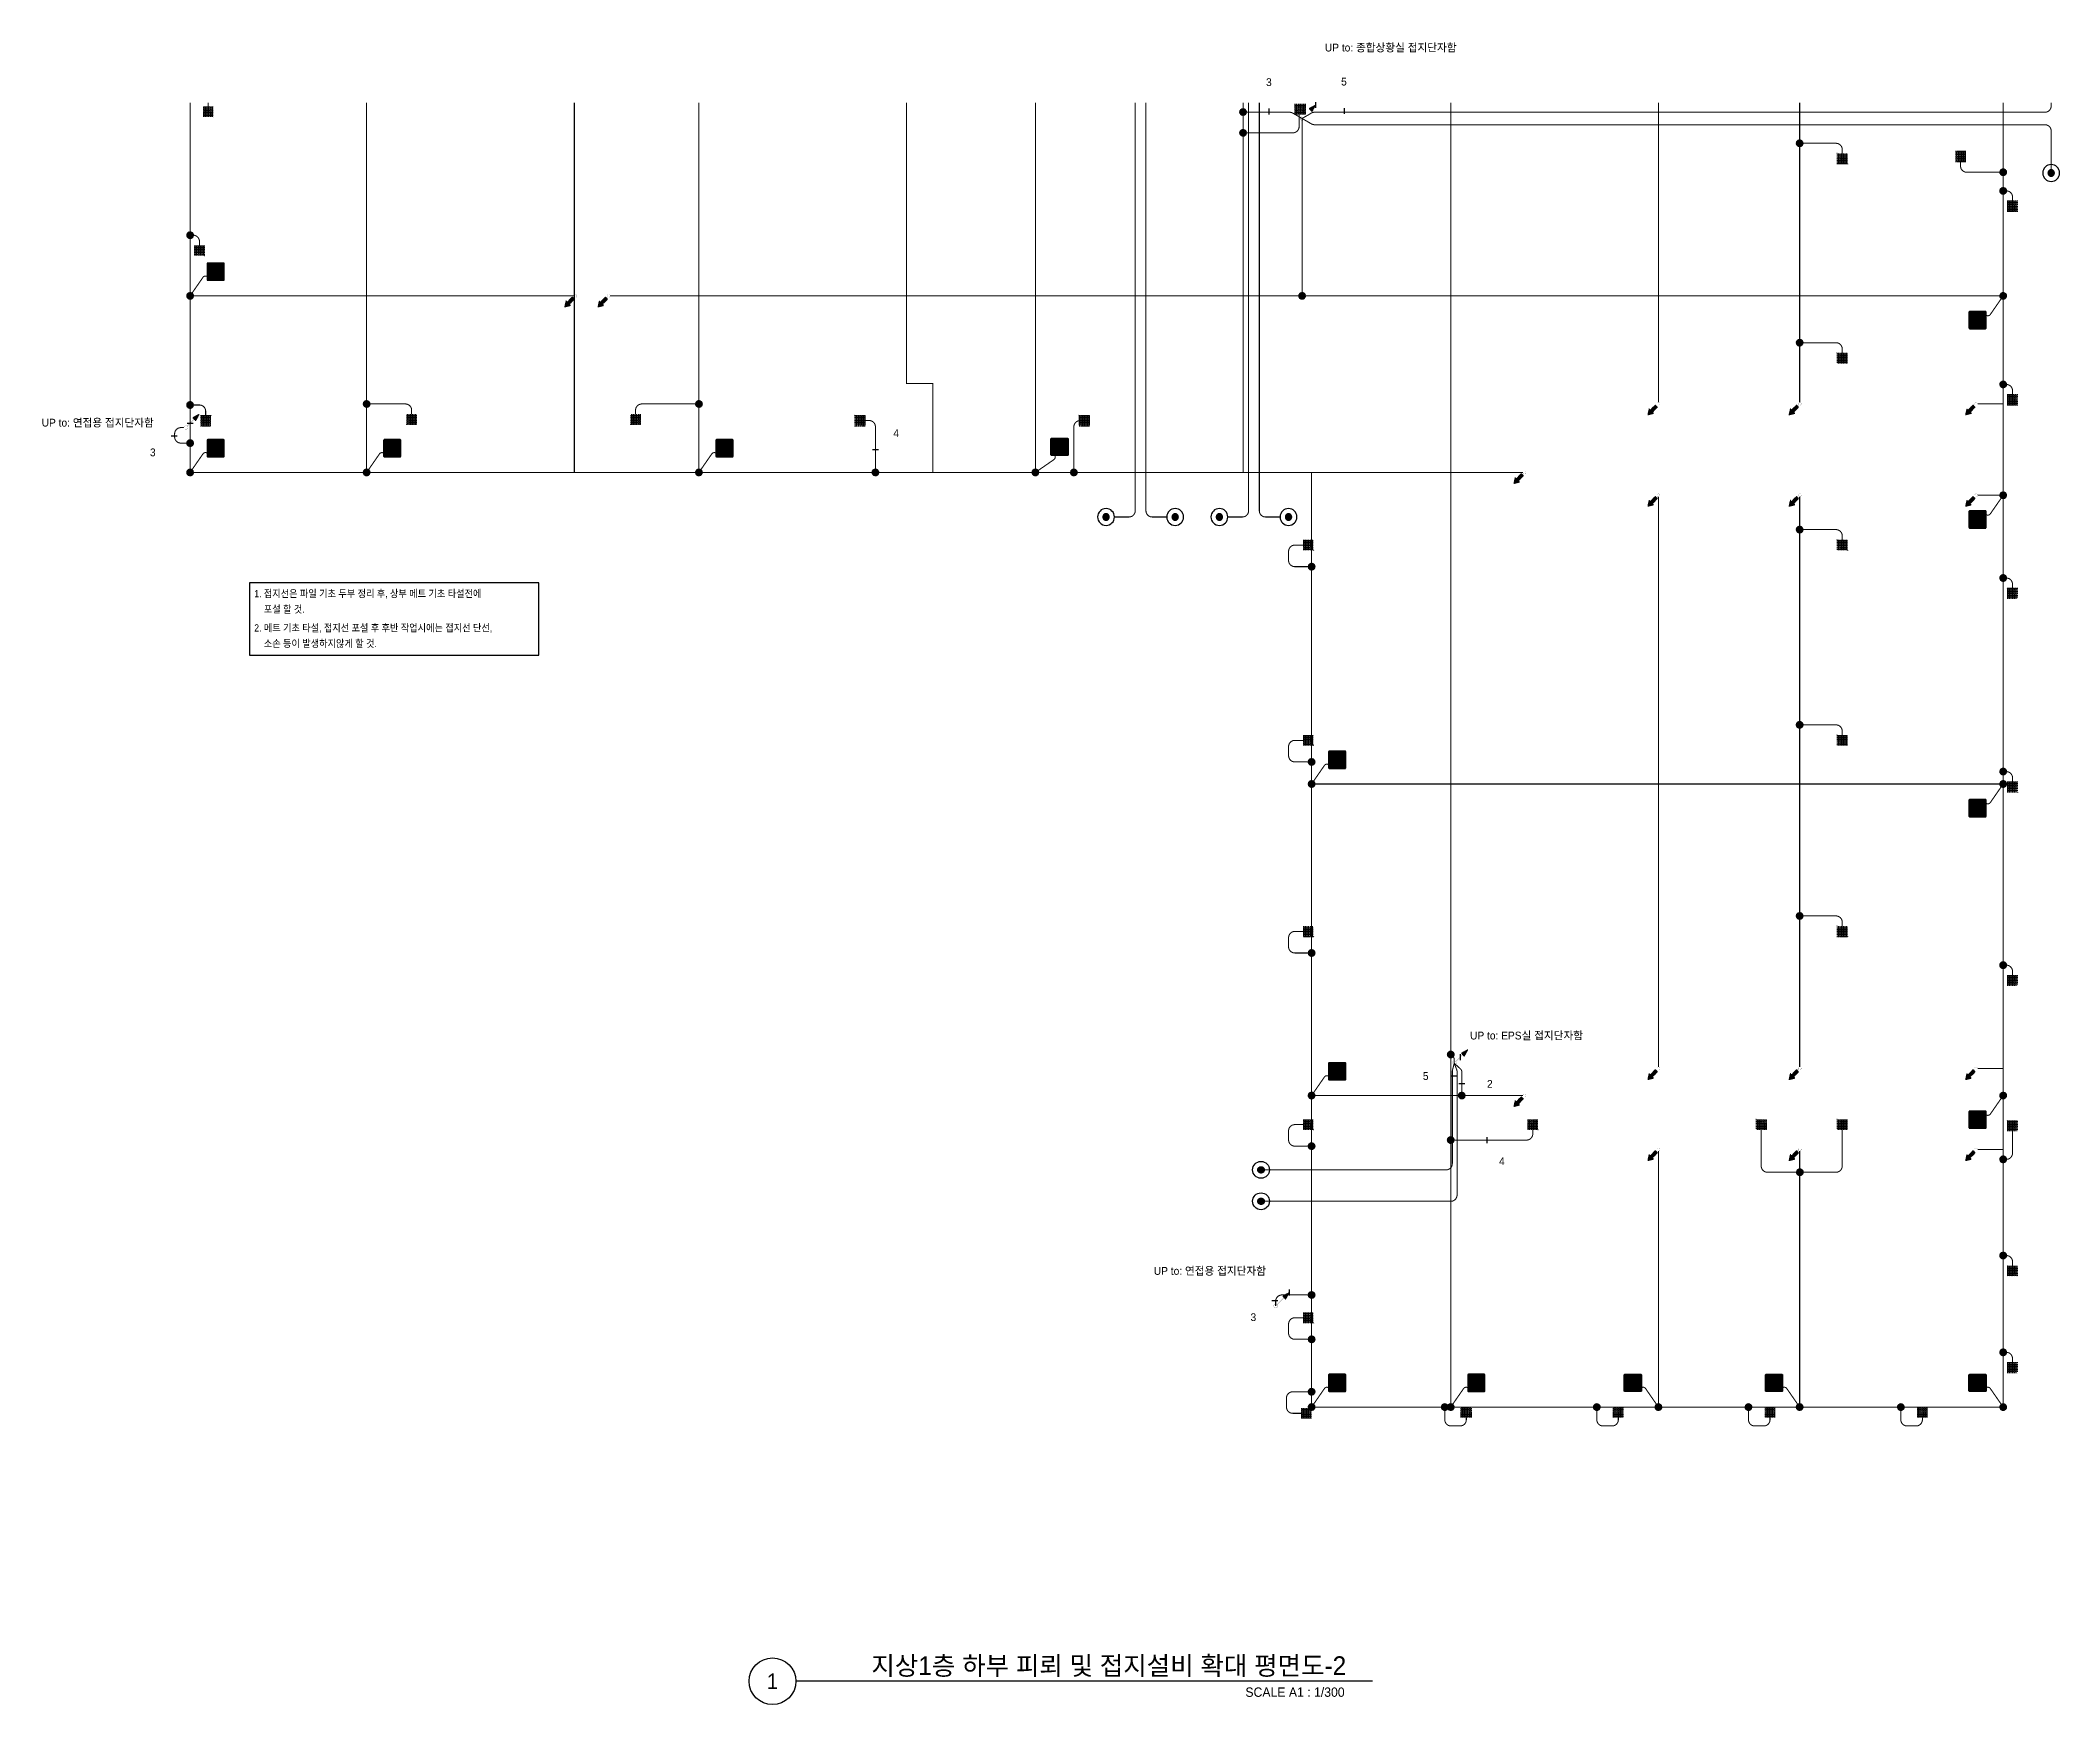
# Model space of a CAD drawing. Header units: millimetres. Extents: x 81900 to 502050, y -708375 to 1238700.
# Drawn here: x 385341 to 482567, y -530175 to -450048 of the extents above; entities that cross this region are included whole.
import ezdxf
from ezdxf.enums import TextEntityAlignment as Align

# ---------------------------------------------------------------- set-up
doc = ezdxf.new("R2010")
doc.units = ezdxf.units.MM
doc.header["$LTSCALE"] = 150
doc.set_wipeout_variables(frame=1)
for name, pattern in [('AM_ISO09W050', [22.5, 12, -1.5, 3, -1.5, 3, -1.5]), ('C2', [18.5, 13.5, -2, 1, -2]), ('HID', [2.3, 1.5, -0.8])]:
    doc.linetypes.add(name, pattern=pattern)
doc.layers.get('0').update_dxf_attribs({"lineweight": 0})
for name, color, linetype in [('------99 Grounding and Lightning', 3, 'Continuous'), ('------99 Grounding_Mesh', 6, 'Continuous'), ('-----09 E-WIRE-GV', 2, 'Continuous'), ('-----20 General Symbol', 3, 'Continuous'), ('-----29 Cable Schedule', 1, 'Continuous'), ('-----29 Indicator', 1, 'Continuous'), ('-----30 Text', 2, 'Continuous'), ('-----41 Drawing Title', 2, 'Continuous')]:
    doc.layers.add(name, color=color, linetype=linetype)
doc.styles.add('ELEC', font='')
doc.styles.get('ELEC').set_extended_font_data('Dotum')

msp = doc.modelspace()

# ---------------------------------------------------------------- texts
at = {"layer": '-----30 Text', "style": 'ELEC', "width": 0.9}
for s, p in [('1. 접지선은 파일 기초 두부 정리 후, 상부 메트 기초 타설전에', (395641, -476684)), ('    포설 할 것.', (395641, -477434)), ('2. 메트 기초 타설, 접지선 포설 후 후반 작업시에는 접지선 단선,', (395641, -478334)), ('    소손 등이 발생하지않게 할 것.', (395641, -479084))]:
    msp.add_text(s, height=350, dxfattribs=at).set_placement(p, align=Align.MIDDLE_LEFT)
at = {"layer": '-----41 Drawing Title', "color": 2, "style": 'ELEC'}
msp.add_text('지상1층 하부 피뢰 및 접지설비 확대 평면도-2', height=900, dxfattribs=at).set_placement((448217, -528300), align=Align.MIDDLE_RIGHT)
at = {"layer": '-----41 Drawing Title', "color": 7, "style": 'ELEC'}
msp.add_text('1', height=750, dxfattribs=at).set_placement((420592, -529050), align=Align.MIDDLE)
at = {"layer": '-----41 Drawing Title', "style": 'ELEC'}
msp.add_text('SCALE A1 : 1/300', height=450, dxfattribs=at).set_placement((448140, -529800), align=Align.RIGHT)

# ---------------------------------------------------------------- blocks, each defined once
blk = doc.blocks.new('구조체접속')
h = blk.add_hatch()
h.set_pattern_fill('ANGLE', color=1, scale=200)
h.set_pattern_definition([(0, (0, 0), (0, 55), [40, -15]), (90, (0, 0), (-55, 3e-15), [40, -15])])
h.paths.add_polyline_path([(168, 168), (-168, 168), (-168, -168), (168, -168)])
at = {"color": 1}
for p, q in [((166, 168), (168, 166)), ((-168, -166), (-166, -168))]:
    blk.add_line(p, q, dxfattribs=at)
at = {"color": 1, "const_width": 2}
blk.add_lwpolyline([(168, 168), (-168, 168), (-168, -168), (168, -168)], close=True, dxfattribs=at)
blk = doc.blocks.new('접속점 (본딩)')
h = blk.add_hatch(color=256)
h.dxf.hatch_style = 1
h.paths.add_polyline_path([(125, 0, 1), (-125, 0, 1)])
at = {"const_width": 2}
for points in [[(125, 0, 1), (-125, 0)], [(125, 0, -1), (-125, 0)]]:
    blk.add_lwpolyline(points, format="xyb", dxfattribs=at)
blk = doc.blocks.new('접지봉')
at = {"linetype": 'HID', "ltscale": 200}
h = blk.add_hatch(color=256, dxfattribs=at)
h.dxf.hatch_style = 1
edge = h.paths.add_edge_path()
edge.add_arc((0, 0), 102, 0, 360)
blk.add_circle((0, 0), 271)
blk.add_circle((0, 0), 102, dxfattribs=at)
blk = doc.blocks.new('STS 316 접지판')
blk.add_wipeout([(-254, -276), (-270, -270), (-276, -254), (-276, 254), (-270, 270), (-254, 276), (254, 276), (270, 270), (276, 254), (276, -254), (270, -270), (254, -276)])
h = blk.add_hatch(color=256)
h.dxf.hatch_style = 1
h.set_gradient(color1=(132, 132, 132), color2=(214, 214, 214), tint=1, name='SPHERICAL')
edge = h.paths.add_edge_path()
edge.add_line((-254, 276), (254, 276))
edge.add_arc((254, 254), 22.1, 0, 90, ccw=False)
edge.add_line((276, 254), (276, -254))
edge.add_arc((254, -254), 22.1, 270, 360, ccw=False)
edge.add_line((254, -276), (-254, -276))
edge.add_arc((-254, -254), 22.1, 180, 270, ccw=False)
edge.add_line((-276, -254), (-276, 254))
edge.add_arc((-254, 254), 22.1, 90, 180, ccw=False)
h.paths.add_polyline_path([(-169, 221), (169, 221, -0.668179), (173, 212), (-165, 212, -1.496606)], flags=16)
h.paths.add_polyline_path([(221, 169), (221, -169, -0.668179), (212, -173), (212, 165, -1.496606)], flags=16)
h.paths.add_polyline_path([(-173, -212), (165, -212, -1.496606), (169, -221), (-169, -221, -0.668179)], flags=16)
h.paths.add_polyline_path([(-221, 169, 0.022626), (-52, 0, 1.473564), (-43, 4, 0.045564)], flags=16)
h = blk.add_hatch(color=256)
h.set_gradient(color1=(255, 255, 255), tint=1, name='SPHERICAL')
edge = h.paths.add_edge_path()
edge.add_arc((-232, 232), 22.1, 0, 360)
edge = h.paths.add_edge_path()
edge.add_arc((-78, 249), 16.6, 0, 360)
edge = h.paths.add_edge_path()
edge.add_arc((78, 249), 16.6, 0, 360)
edge = h.paths.add_edge_path()
edge.add_arc((232, 232), 22.1, 0, 360)
edge = h.paths.add_edge_path()
edge.add_arc((249, -77), 16.6, 0, 360)
edge = h.paths.add_edge_path()
edge.add_arc((249, 77), 16.6, 0, 360)
edge = h.paths.add_edge_path()
edge.add_arc((-78, -249), 16.6, 0, 360)
edge = h.paths.add_edge_path()
edge.add_arc((78, -249), 16.6, 0, 360)
edge = h.paths.add_edge_path()
edge.add_arc((232, -232), 22.1, 0, 360)
edge = h.paths.add_edge_path()
edge.add_arc((-232, -232), 22.1, 0, 360)
edge = h.paths.add_edge_path()
edge.add_arc((-249, -77), 16.6, 0, 360)
edge = h.paths.add_edge_path()
edge.add_arc((-249, 77), 16.6, 0, 360)
edge = h.paths.add_edge_path()
edge.add_arc((0, 0), 22.1, 0, 360)
h = blk.add_hatch(color=256)
h.set_gradient(color1=(255, 255, 255), tint=1, name='SPHERICAL')
edge = h.paths.add_edge_path()
edge.add_arc((-249, -77), 16.6, 0, 360)
edge = h.paths.add_edge_path()
edge.add_arc((-249, 77), 16.6, 0, 360)
edge = h.paths.add_edge_path()
edge.add_arc((-232, 232), 22.1, 0, 360)
edge = h.paths.add_edge_path()
edge.add_arc((-78, 249), 16.6, 0, 360)
edge = h.paths.add_edge_path()
edge.add_arc((78, 249), 16.6, 0, 360)
edge = h.paths.add_edge_path()
edge.add_arc((0, 0), 22.1, 0, 360)
edge = h.paths.add_edge_path()
edge.add_arc((232, 232), 22.1, 0, 360)
h = blk.add_hatch(color=256)
h.set_gradient(color1=(132, 132, 132), one_color=1, tint=1, name='SPHERICAL')
edge = h.paths.add_edge_path()
edge.add_arc((0, 0), 22.1, 0, 360)
for points in [[(-254, 276), (254, 276, -0.414214), (276, 254), (276, -254, -0.414214), (254, -276), (-254, -276, -0.414214), (-276, -254), (-276, 254, -0.414214), (-254, 276, 0.033225)], [(-221, -169), (-221, 169, -0.668179), (-212, 173), (-43, 4, -0.414214), (-43, -4), (-212, -173, -0.668179), (-221, -169, -0.016281)], [(-169, 221), (169, 221, -0.668179), (173, 212), (4, 43, -0.414214), (-4, 43), (-173, 212, -0.668179), (-169, 221, -0.016281)], [(221, -169), (221, 169, 0.668179), (212, 173), (43, 4, 0.414214), (43, -4), (212, -173, 0.668179), (221, -169, 0.016281)], [(-169, -221), (169, -221, 0.668179), (173, -212), (4, -43, 0.414214), (-4, -43), (-173, -212, 0.668179), (-169, -221, 0.016281)]]:
    blk.add_lwpolyline(points, format="xyb")
for centre, radius in [((-249, 77), 16.6), ((-232, 232), 22.1), ((-78, 249), 16.6), ((0, 0), 22.1), ((78, 249), 16.6), ((232, 232), 22.1), ((249, 77), 16.6), ((-249, -77), 16.6), ((-232, -232), 22.1), ((-78, -249), 16.6), ((78, -249), 16.6), ((232, -232), 22.1), ((249, -77), 16.6)]:
    blk.add_circle(centre, radius)
blk = doc.blocks.new('A$Ccb354d3c')
at = {"layer": '------99 Grounding_Mesh', "xscale": 1.5, "yscale": 1.5, "zscale": 1.5}
for name, p in [('접속점 (본딩)', (0, 0)), ('STS 316 접지판', (1232, -1164))]:
    blk.add_blockref(name, p, dxfattribs=at)
at = {"layer": '------99 Grounding_Mesh', "linetype": 'AM_ISO09W050', "ltscale": 0.12, "const_width": 50}
blk.add_lwpolyline([(619, -893), (0, 0)], dxfattribs=at)
blk.add_lwpolyline([(619, -893, 0.714131), (884, -816)], format="xyb", dxfattribs=at)
blk = doc.blocks.new('입상입하1')
h = blk.add_hatch()
h.set_pattern_fill('ANSI31', color=256, scale=50, angle=135)
h.set_pattern_definition([(180, (845993.8846, 610394.13), (-1e-14, -6.25), [])])
h.paths.add_polyline_path([(432, 432), (321, 228), (229, 321)])
at = {"const_width": 3.93}
blk.add_lwpolyline([(0, 61, -1), (0, -61, -1), (0, 61)], format="xyb", dxfattribs=at)
for points in [[(43, 43), (275, 275)], [(434, 433), (322, 227), (229, 321), (434, 433)]]:
    blk.add_lwpolyline(points, dxfattribs=at)
blk = doc.blocks.new('입상입하2')
h = blk.add_hatch()
h.set_pattern_fill('ANSI31', color=256, scale=100, angle=135)
h.set_pattern_definition([(180, (0, 0), (-2e-14, -12.5), [])])
h.paths.add_polyline_path([(326, 242), (377, 192), (433, 433), (192, 377), (242, 326), (39, 124), (124, 39)])
at = {"const_width": 3.93}
blk.add_lwpolyline([(0, 61, -1), (0, -61, -1), (0, 61)], format="xyb", dxfattribs=at)
blk.add_lwpolyline([(377, 192), (326, 242), (124, 39), (39, 124), (242, 326), (192, 377), (433, 433)], close=True, dxfattribs=at)

# ---------------------------------------------------------------- linework, layer by layer
at = {"layer": '------99 Grounding_Mesh', "linetype": 'AM_ISO09W050', "const_width": 50, "elevation": 0}
for points in [[(392550, -453050), (392550, -470850)], [(401050, -453050), (401050, -470850)], [(411050, -453050), (411050, -470850)], [(417050, -453050), (417050, -470850)], [(433250, -470850), (433250, -453050)], [(443250, -470850), (443250, -453050)], [(453250, -453050), (453250, -515850)], [(463250, -453050), (463250, -467476)], [(470050, -453050), (470050, -467476)], [(479849, -453050), (479852, -515850)], [(392550, -462350), (411026, -462350)], [(412774, -462350), (479850, -462350)], [(478624, -467550), (479850, -467550)], [(392550, -470850), (456726, -470850)], [(446550, -470850), (446550, -515850)], [(463250, -472024), (463250, -499476)], [(470050, -472024), (470050, -499476)], [(478624, -471950), (479850, -471950)], [(446551, -485850), (479850, -485850)], [(478624, -499550), (479851, -499550)], [(463250, -503524), (463250, -515850)], [(470050, -503524), (470050, -515850)], [(478624, -503450), (479851, -503450)], [(446551, -515850), (479850, -515850)]]:
    msp.add_lwpolyline(points, dxfattribs=at)
at = {"layer": '-----09 E-WIRE-GV', "color": 4, "linetype": 'C2', "ltscale": 0.1, "const_width": 50}
msp.add_lwpolyline([(393423, -453243), (393423, -453048)], dxfattribs=at)
at = {"layer": '-----09 E-WIRE-GV', "color": 2, "linetype": 'C2', "ltscale": 0.3, "const_width": 50, "elevation": 0}
for points in [[(438058, -453050), (438058, -472695, -0.414214), (437758, -472995), (437058, -472995)], [(438575, -453050), (438575, -472695, 0.414214), (438875, -472995), (439575, -472995)], [(443516, -453050), (443516, -472695, -0.414214), (443216, -472995), (442516, -472995)], [(444033, -453050), (444033, -472695, 0.414214), (444333, -472995), (445033, -472995)], [(446092, -453808), (446542, -453548, -0.131652), (446692, -453508), (481860, -453508, 0.414214), (482160, -453208), (482160, -453050)], [(446092, -453808), (446542, -454068, 0.131652), (446692, -454108), (481861, -454108, -0.414214), (482161, -454408), (482161, -456433)], [(444115, -505942), (453254, -505942, 0.414214), (453554, -505642), (453554, -499704, 0.089446), (453535, -499599), (453420, -499290)], [(444115, -504429), (453026, -504429, 0.414214), (453326, -504129), (453326, -499689, -0.063965), (453336, -499613), (453420, -499290)]]:
    msp.add_lwpolyline(points, format="xyb", dxfattribs=at)
at = {"layer": '-----09 E-WIRE-GV', "color": 3, "linetype": 'C2', "ltscale": 0.3, "const_width": 50, "elevation": 0}
for points in [[(446092, -453808), (445642, -453548, 0.131652), (445492, -453508), (443250, -453508)], [(392248, -468692), (392105, -468692, 0.414214), (391805, -468992), (391805, -469138, 0.414214), (392105, -469438), (392550, -469438)], [(444820, -510985), (444820, -510751, -0.414214), (445120, -510451), (446550, -510451)]]:
    msp.add_lwpolyline(points, format="xyb", dxfattribs=at)
at = {"layer": '-----09 E-WIRE-GV', "color": 4, "linetype": 'C2', "ltscale": 0.1, "const_width": 50, "elevation": 0}
for points in [[(443250, -454500), (445648, -454500, 0.414214), (445948, -454200), (445948, -453599)], [(472100, -455498), (472100, -455303, 0.414214), (471800, -455003), (470050, -455003)], [(477797, -455902), (477797, -456097, 0.414214), (478097, -456397), (479850, -456397)], [(480300, -457788), (480300, -457593, 0.414214), (480000, -457293), (479850, -457293)], [(393000, -459923), (393000, -459728, 0.414214), (392700, -459428), (392550, -459428)], [(472100, -465098), (472100, -464903, 0.414214), (471800, -464603), (470050, -464603)], [(480300, -467108), (480300, -466913, 0.414214), (480000, -466613), (479850, -466613)], [(393300, -468098), (393300, -467903, 0.414214), (393000, -467603), (392550, -467603)], [(403217, -468048), (403217, -467853, 0.414214), (402917, -467553), (401050, -467553)], [(414000, -468048), (414000, -467853, -0.414214), (414300, -467553), (417050, -467553)], [(425052, -468350), (425247, -468350, -0.414214), (425547, -468650), (425547, -470850)], [(435600, -468350), (435405, -468350, 0.414214), (435105, -468650), (435105, -470850)], [(446148, -474350), (445742, -474350, 0.414214), (445442, -474650), (445442, -475087, 0.414214), (445742, -475387), (446550, -475387)], [(472100, -474098), (472100, -473903, 0.414214), (471800, -473603), (470050, -473603)], [(480300, -476428), (480300, -476233, 0.414214), (480000, -475933), (479850, -475933)], [(472100, -483498), (472100, -483303, 0.414214), (471800, -483003), (470050, -483003)], [(446148, -483750), (445742, -483750, 0.414214), (445442, -484050), (445442, -484487, 0.414214), (445742, -484787), (446550, -484787)], [(480300, -485748), (480300, -485553, 0.414214), (480000, -485253), (479850, -485253)], [(446148, -492950), (445742, -492950, 0.414214), (445442, -493250), (445442, -493687, 0.414214), (445742, -493987), (446550, -493987)], [(472100, -492698), (472100, -492503, 0.414214), (471800, -492203), (470050, -492203)], [(480300, -495068), (480300, -494873, 0.414214), (480000, -494573), (479850, -494573)], [(446148, -502250), (445742, -502250, 0.414214), (445442, -502550), (445442, -502987, 0.414214), (445742, -503287), (446550, -503287)], [(457200, -502502), (457200, -502694, -0.414214), (456900, -502994), (453250, -502994)], [(468200, -502498), (468200, -504244, 0.414214), (468500, -504544), (470175, -504544)], [(472100, -502498), (472100, -504244, -0.414214), (471800, -504544), (470175, -504544)], [(480300, -502558), (480300, -503623, -0.414214), (480000, -503923), (479850, -503923)], [(480300, -509048), (480300, -508853, 0.414214), (480000, -508553), (479850, -508553)], [(446148, -511550), (445742, -511550, 0.414214), (445442, -511850), (445442, -512287, 0.414214), (445742, -512587), (446550, -512587)], [(480300, -513708), (480300, -513513, 0.414214), (480000, -513213), (479850, -513213)], [(446048, -516150), (445642, -516150, -0.414214), (445342, -515850), (445342, -515413, -0.414214), (445642, -515113), (446550, -515113)]]:
    msp.add_lwpolyline(points, format="xyb", dxfattribs=at)
at = {"layer": '-----09 E-WIRE-GV', "color": 3, "linetype": 'C2', "ltscale": 0.3, "const_width": 50, "elevation": 0}
msp.add_lwpolyline([(446092, -453808), (446092, -462350)], dxfattribs=at)
at = {"layer": '-----09 E-WIRE-GV', "color": 1, "linetype": 'C2', "ltscale": 0.3, "const_width": 50, "elevation": 0}
for points in [[(453420, -499290), (453420, -499145, 0.28826), (453250, -498874, 0.28826)], [(453782, -500850), (453782, -499720, 0.089446), (453764, -499615), (453420, -499290)]]:
    msp.add_lwpolyline(points, format="xyb", dxfattribs=at)
at = {"layer": '-----09 E-WIRE-GV', "color": 4, "linetype": 'C2', "ltscale": 0.1, "const_width": 50}
for points in [[(454000, -516352), (454000, -516459, -0.414214), (453700, -516759), (453263, -516759, -0.414214), (452963, -516459), (452963, -515850)], [(461320, -516352), (461320, -516459, -0.414214), (461020, -516759), (460583, -516759, -0.414214), (460283, -516459), (460283, -515850)], [(468623, -516352), (468623, -516459, -0.414214), (468323, -516759), (467886, -516759, -0.414214), (467586, -516459), (467586, -515850)], [(475960, -516352), (475960, -516459, -0.414214), (475660, -516759), (475223, -516759, -0.414214), (474923, -516459), (474923, -515850)]]:
    msp.add_lwpolyline(points, format="xyb", dxfattribs=at)
at = {"layer": '-----29 Cable Schedule'}
msp.add_lwpolyline([(395407, -479652), (409337, -479652), (409337, -476159), (395407, -476159)], close=True, dxfattribs=at)
at = {"layer": '-----29 Indicator', "elevation": 0}
for points in [[(447127, -450423, 0, 0, 0), (446743, -450423, 0, 0, 0), (446743, -453008, 64.2, 64.2, 0), (446743, -453309, 0, 0, 0)], [(391537, -468482, 0, 0, 0), (392400, -468482, 64.2, 64.2, 0), (392700, -468482, 0, 0, 0)], [(454092, -497989, 0, 0, 0), (453707, -497989, 0, 0, 0), (453707, -498853, 64.2, 64.2, 0), (453707, -499153, 0, 0, 0)], [(445086, -509322, 0, 0, 0), (445471, -509322, 0, 0, 0), (445471, -510185, 64.2, 64.2, 0), (445471, -510486, 0, 0, 0)]]:
    msp.add_lwpolyline(points, format="xyseb", dxfattribs=at)
at = {"layer": '-----41 Drawing Title', "color": 7}
msp.add_line((449483, -529050), (421717, -529050), dxfattribs=at)
msp.add_circle((420592, -529050), 1125, dxfattribs=at)

# ---------------------------------------------------------------- block references
at = {"layer": '------99 Grounding and Lightning', "yscale": 1.5, "zscale": 1.5}
for name, p, xscale, rotation in [('구조체접속', (393423, -453495), 1.5, 269.9999999999999), ('구조체접속', (445998, -453352), 1.5, 269.9999999999999), ('접속점 (본딩)', (470050, -455003), -1.5, 180), ('구조체접속', (472100, -455750), 1.5, 269.9999999999999), ('구조체접속', (477800, -455650), 1.5, 180), ('접속점 (본딩)', (479850, -456397), 1.5, 90.00000000000001), ('접속점 (본딩)', (479850, -457293), -1.5, 180), ('구조체접속', (480300, -458040), 1.5, 89.99999999999999), ('접속점 (본딩)', (392550, -459428), 1.5, 270), ('구조체접속', (393000, -460175), 1.5, 269.9999999999999), ('접속점 (본딩)', (470050, -464603), -1.5, 180), ('구조체접속', (472100, -465350), 1.5, 269.9999999999999), ('접속점 (본딩)', (479850, -466613), -1.5, 180), ('접속점 (본딩)', (392550, -467603), 1.5, 270), ('구조체접속', (480300, -467360), 1.5, 89.99999999999999), ('구조체접속', (424800, -468350), 1.5, 269.9999999999999), ('구조체접속', (435600, -468350), 1.5, 269.9999999999999), ('접속점 (본딩)', (392550, -469438), 1.5, 270), ('접속점 (본딩)', (425547, -470850), -1.5, 270), ('접속점 (본딩)', (435105, -470850, 0), -1.5, 270), ('접지봉', (436652, -472995), -1.5, 270), ('접지봉', (439981, -472995), -1.5, 270), ('접지봉', (442110, -472995), -1.5, 270), ('접지봉', (445439, -472995), -1.5, 270), ('접속점 (본딩)', (470050, -473603), -1.5, 180), ('구조체접속', (446400, -474350), 1.5, 269.9999999999999), ('구조체접속', (472100, -474350), 1.5, 269.9999999999999), ('접속점 (본딩)', (446550, -475387), -1.5, 270), ('접속점 (본딩)', (479850, -475933), -1.5, 180), ('구조체접속', (480300, -476680), 1.5, 89.99999999999999), ('접속점 (본딩)', (470050, -483003), -1.5, 180), ('구조체접속', (446400, -483750), 1.5, 269.9999999999999), ('구조체접속', (472100, -483750), 1.5, 269.9999999999999), ('접속점 (본딩)', (446550, -484787), -1.5, 270), ('접속점 (본딩)', (479850, -485253), -1.5, 180), ('구조체접속', (480300, -486000), 1.5, 89.99999999999999), ('구조체접속', (446400, -492950), 1.5, 269.9999999999999), ('접속점 (본딩)', (470050, -492203), -1.5, 180), ('구조체접속', (472100, -492950), 1.5, 269.9999999999999), ('접속점 (본딩)', (446550, -493987), -1.5, 270), ('접속점 (본딩)', (479850, -494573), -1.5, 180), ('구조체접속', (480300, -495320), 1.5, 89.99999999999999), ('접속점 (본딩)', (453250, -498874), 1.5, 90.00000000000001), ('접속점 (본딩)', (453782, -500850), -1.5, 270), ('구조체접속', (446400, -502250), 1.5, 269.9999999999999), ('구조체접속', (457200, -502250), 1.5, 269.9999999999999), ('구조체접속', (468200, -502250), 1.5, 269.9999999999999), ('구조체접속', (472100, -502250), 1.5, 269.9999999999999), ('구조체접속', (480300, -502310), 1.5, 89.99999999999999), ('접속점 (본딩)', (446550, -503287), -1.5, 270), ('접속점 (본딩)', (453250, -502994), -1.5, 270), ('접지봉', (444115, -504429), 1.5, 90), ('접속점 (본딩)', (470060, -504544), -1.5, 180), ('접속점 (본딩)', (479850, -503923), -1.5, 180), ('접지봉', (444115, -505942), 1.5, 90), ('접속점 (본딩)', (479850, -508553), -1.5, 180), ('구조체접속', (480300, -509300), 1.5, 89.99999999999999), ('접속점 (본딩)', (446550, -510451), -1.5, 270), ('구조체접속', (446400, -511550), 1.5, 269.9999999999999), ('접속점 (본딩)', (446550, -512587), -1.5, 270), ('접속점 (본딩)', (479850, -513213), -1.5, 180), ('구조체접속', (480300, -513960), 1.5, 89.99999999999999), ('접속점 (본딩)', (446550, -515113), 1.5, 270)]:
    msp.add_blockref(name, p, dxfattribs=dict(at, xscale=xscale, rotation=rotation))
for name, p, xscale in [('접속점 (본딩)', (443250, -453500, 0), -1.5), ('접속점 (본딩)', (443250, -454500, 0), -1.5), ('접지봉', (482161, -456433), -1.5), ('접속점 (본딩)', (446092, -462350), -1.5), ('접속점 (본딩)', (401050, -467553), -1.5), ('접속점 (본딩)', (417050, -467553), -1.5), ('구조체접속', (393300, -468350), 1.5), ('구조체접속', (403217, -468300), 1.5), ('구조체접속', (414000, -468300), 1.5), ('구조체접속', (446300, -516150), 1.5), ('접속점 (본딩)', (452963, -515850), 1.5), ('구조체접속', (454000, -516100), 1.5), ('접속점 (본딩)', (460283, -515850), 1.5), ('구조체접속', (461320, -516100), 1.5), ('접속점 (본딩)', (467586, -515850), 1.5), ('구조체접속', (468623, -516100), 1.5), ('접속점 (본딩)', (474923, -515850), 1.5), ('구조체접속', (475960, -516100), 1.5)]:
    msp.add_blockref(name, p, dxfattribs=dict(at, xscale=xscale))
at = {"layer": '-----20 General Symbol', "xscale": 1.5, "yscale": 1.5, "zscale": 1.5}
for p in [(446092, -453808), (444820, -510985)]:
    msp.add_blockref('입상입하1', p, dxfattribs=at)
at = {"layer": '-----20 General Symbol', "xscale": 1.2, "yscale": 1.2, "zscale": 1.2, "rotation": 180}
for p in [(411100, -462350), (412700, -462350), (463250, -467550), (470050, -467550), (478550, -467550), (456800, -470850), (463250, -471950), (470050, -471950), (463250, -499550), (470050, -499550), (478550, -499550), (456800, -500850), (463250, -503450), (470050, -503450), (478550, -503450)]:
    msp.add_blockref('입상입하2', p, dxfattribs=at)

msp.set_redraw_order([(e.dxf.handle, doc.entitydb.next_handle()) for e in msp.query("TEXT MTEXT ATTDEF DIMENSION ARC_DIMENSION")])  # texts and dimensions are drawn at this point

# ---------------------------------------------------------------- wipeouts: each hides what was drawn before it
for points in [[(444856, -452258), (444856, -451853), (444504, -451650), (444153, -451853), (444153, -452258), (444504, -452461)], [(448479, -452233), (448479, -451827), (448128, -451624), (447777, -451827), (447777, -452233), (448128, -452436)], [(426209, -469163), (426209, -468757), (426560, -468554), (426911, -468757), (426911, -469163), (426560, -469366)], [(390416, -470084), (390416, -469678), (390767, -469476), (391118, -469678), (391118, -470084), (390767, -470287)], [(454796, -500488), (454796, -500082), (455147, -499879), (455499, -500082), (455499, -500488), (455147, -500690)], [(455379, -504211), (455379, -503805), (455730, -503602), (456081, -503805), (456081, -504211), (455730, -504414)], [(443410, -511720), (443410, -511315), (443761, -511112), (444112, -511315), (444112, -511720), (443761, -511923)]]:
    msp.add_wipeout(points).dxf.layer = '-----29 Indicator'

# ---------------------------------------------------------------- next in the draw order: linework, layer by layer
at = {"layer": '------99 Grounding_Mesh', "linetype": 'AM_ISO09W050', "const_width": 50}
msp.add_lwpolyline([(427050, -453050), (427050, -466564), (428316, -466564), (428316, -470850)], dxfattribs=at)
at = {"layer": '------99 Grounding_Mesh', "linetype": 'AM_ISO09W050', "const_width": 50, "elevation": 0}
msp.add_lwpolyline([(446550, -500850), (456726, -500850)], dxfattribs=at)
at = {"layer": '-----29 Indicator', "elevation": 0}
for points in [[(444504, -452461, 0, 0, 0), (444504, -453324, 64.2, 64.2, 0), (444504, -453625, 0, 0, 0)], [(448128, -452436, 0, 0, 0), (448128, -453299, 64.2, 64.2, 0), (448128, -453599, 0, 0, 0)], [(390767, -469476, 0, 0, 0), (390767, -469091, 0, 0, 0), (391630, -469091, 64.2, 64.2, 0), (391931, -469091, 0, 0, 0)], [(426560, -469366, 0, 0, 0), (426560, -469750, 0, 0, 0), (425697, -469750, 64.2, 64.2, 0), (425396, -469750, 0, 0, 0)], [(454796, -500285, 0, 0, 0), (453933, -500285, 64.2, 64.2, 0), (453632, -500285, 0, 0, 0)], [(455379, -504008, 0, 0, 0), (454994, -504008, 0, 0, 0), (454994, -503145, 64.2, 64.2, 0), (454994, -502844, 0, 0, 0)], [(443761, -511112, 0, 0, 0), (443761, -510728, 0, 0, 0), (444624, -510728, 64.2, 64.2, 0), (444925, -510728, 0, 0, 0)]]:
    msp.add_lwpolyline(points, format="xyseb", dxfattribs=at)

# ---------------------------------------------------------------- next in the draw order: block references
at = {"layer": '-----09 E-WIRE-GV', "xscale": -1, "rotation": 180}
for p in [(392550, -462350), (401050, -470850), (417050, -470850), (446550, -485850), (446550, -515850), (453250, -515850)]:
    msp.add_blockref('A$Ccb354d3c', p, dxfattribs=at)
at = {"layer": '-----09 E-WIRE-GV', "xscale": -1}
for p in [(479850, -462350), (479850, -471950), (479850, -485850), (479850, -500850)]:
    msp.add_blockref('A$Ccb354d3c', p, dxfattribs=at)
at = {"layer": '-----09 E-WIRE-GV'}
for p, rotation in [((433250, -470850), 89.99999999999999), ((463250, -515850, 0), 180), ((470050, -515850), 180), ((479850, -515850), 180)]:
    msp.add_blockref('A$Ccb354d3c', p, dxfattribs=dict(at, rotation=rotation))

# ---------------------------------------------------------------- next in the draw order: texts
at = {"layer": '-----30 Text', "style": 'ELEC'}
for s, p in [('3', (444357, -452059)), ('5', (447971, -452033)), ('4', (426409, -468963)), ('3', (390616, -469884)), ('2', (454996, -500288)), ('4', (455579, -504011)), ('3', (443610, -511521))]:
    msp.add_text(s, height=375, dxfattribs=at).set_placement(p, align=Align.MIDDLE_LEFT)

# ---------------------------------------------------------------- next in the draw order: wipeouts: each hides what was drawn before it
for points in [[(447127, -450048), (454494, -450048), (454494, -450798), (447127, -450798)], [(460287, -497614), (454092, -497614), (454092, -498364), (460287, -498364)], [(451708, -500110), (451708, -499704), (452059, -499501), (452411, -499704), (452411, -500110), (452059, -500313)], [(438891, -508947), (445086, -508947), (445086, -509697), (438891, -509697)]]:
    msp.add_wipeout(points).dxf.layer = '-----29 Indicator'

# ---------------------------------------------------------------- next in the draw order: linework, layer by layer
at = {"layer": '-----29 Indicator', "elevation": 0}
msp.add_lwpolyline([(452411, -499907, 0, 0, 0), (453274, -499907, 64.2, 64.2, 0), (453574, -499907, 0, 0, 0)], format="xyseb", dxfattribs=at)

# ---------------------------------------------------------------- next in the draw order: block references
at = {"layer": '-----09 E-WIRE-GV', "xscale": -1, "rotation": 180}
for p in [(392550, -470850), (446550, -500850)]:
    msp.add_blockref('A$Ccb354d3c', p, dxfattribs=at)
at = {"layer": '-----20 General Symbol', "xscale": 1.2, "yscale": 1.2, "zscale": 1.2, "rotation": 180}
msp.add_blockref('입상입하2', (478550, -471950), dxfattribs=at)
at = {"layer": '-----20 General Symbol', "xscale": 1.5, "yscale": 1.5, "zscale": 1.5}
msp.add_blockref('입상입하1', (453420, -499290), dxfattribs=at)

# ---------------------------------------------------------------- next in the draw order: texts
at = {"layer": '-----30 Text', "style": 'ELEC'}
for s, p in [('UP to: 종합상황실 접지단자함', (447189, -450395)), ('UP to: EPS실 접지단자함', (454179, -497962)), ('5', (451908, -499910)), ('UP to: 연접용 접지단자함', (438953, -509294))]:
    msp.add_text(s, height=375, dxfattribs=at).set_placement(p, align=Align.MIDDLE_LEFT)

# ---------------------------------------------------------------- next in the draw order: wipeouts: each hides what was drawn before it
msp.add_wipeout([(385341, -468107), (391537, -468107), (391537, -468857), (385341, -468857)]).dxf.layer = '-----29 Indicator'

# ---------------------------------------------------------------- next in the draw order: block references
at = {"layer": '-----20 General Symbol', "xscale": 1.5, "yscale": 1.5, "zscale": 1.5}
msp.add_blockref('입상입하1', (392340, -468692), dxfattribs=at)

# ---------------------------------------------------------------- next in the draw order: texts
at = {"layer": '-----30 Text', "style": 'ELEC'}
msp.add_text('UP to: 연접용 접지단자함', height=375, dxfattribs=at).set_placement((385403, -468454), align=Align.MIDDLE_LEFT)

doc.saveas('drawing.dxf')
